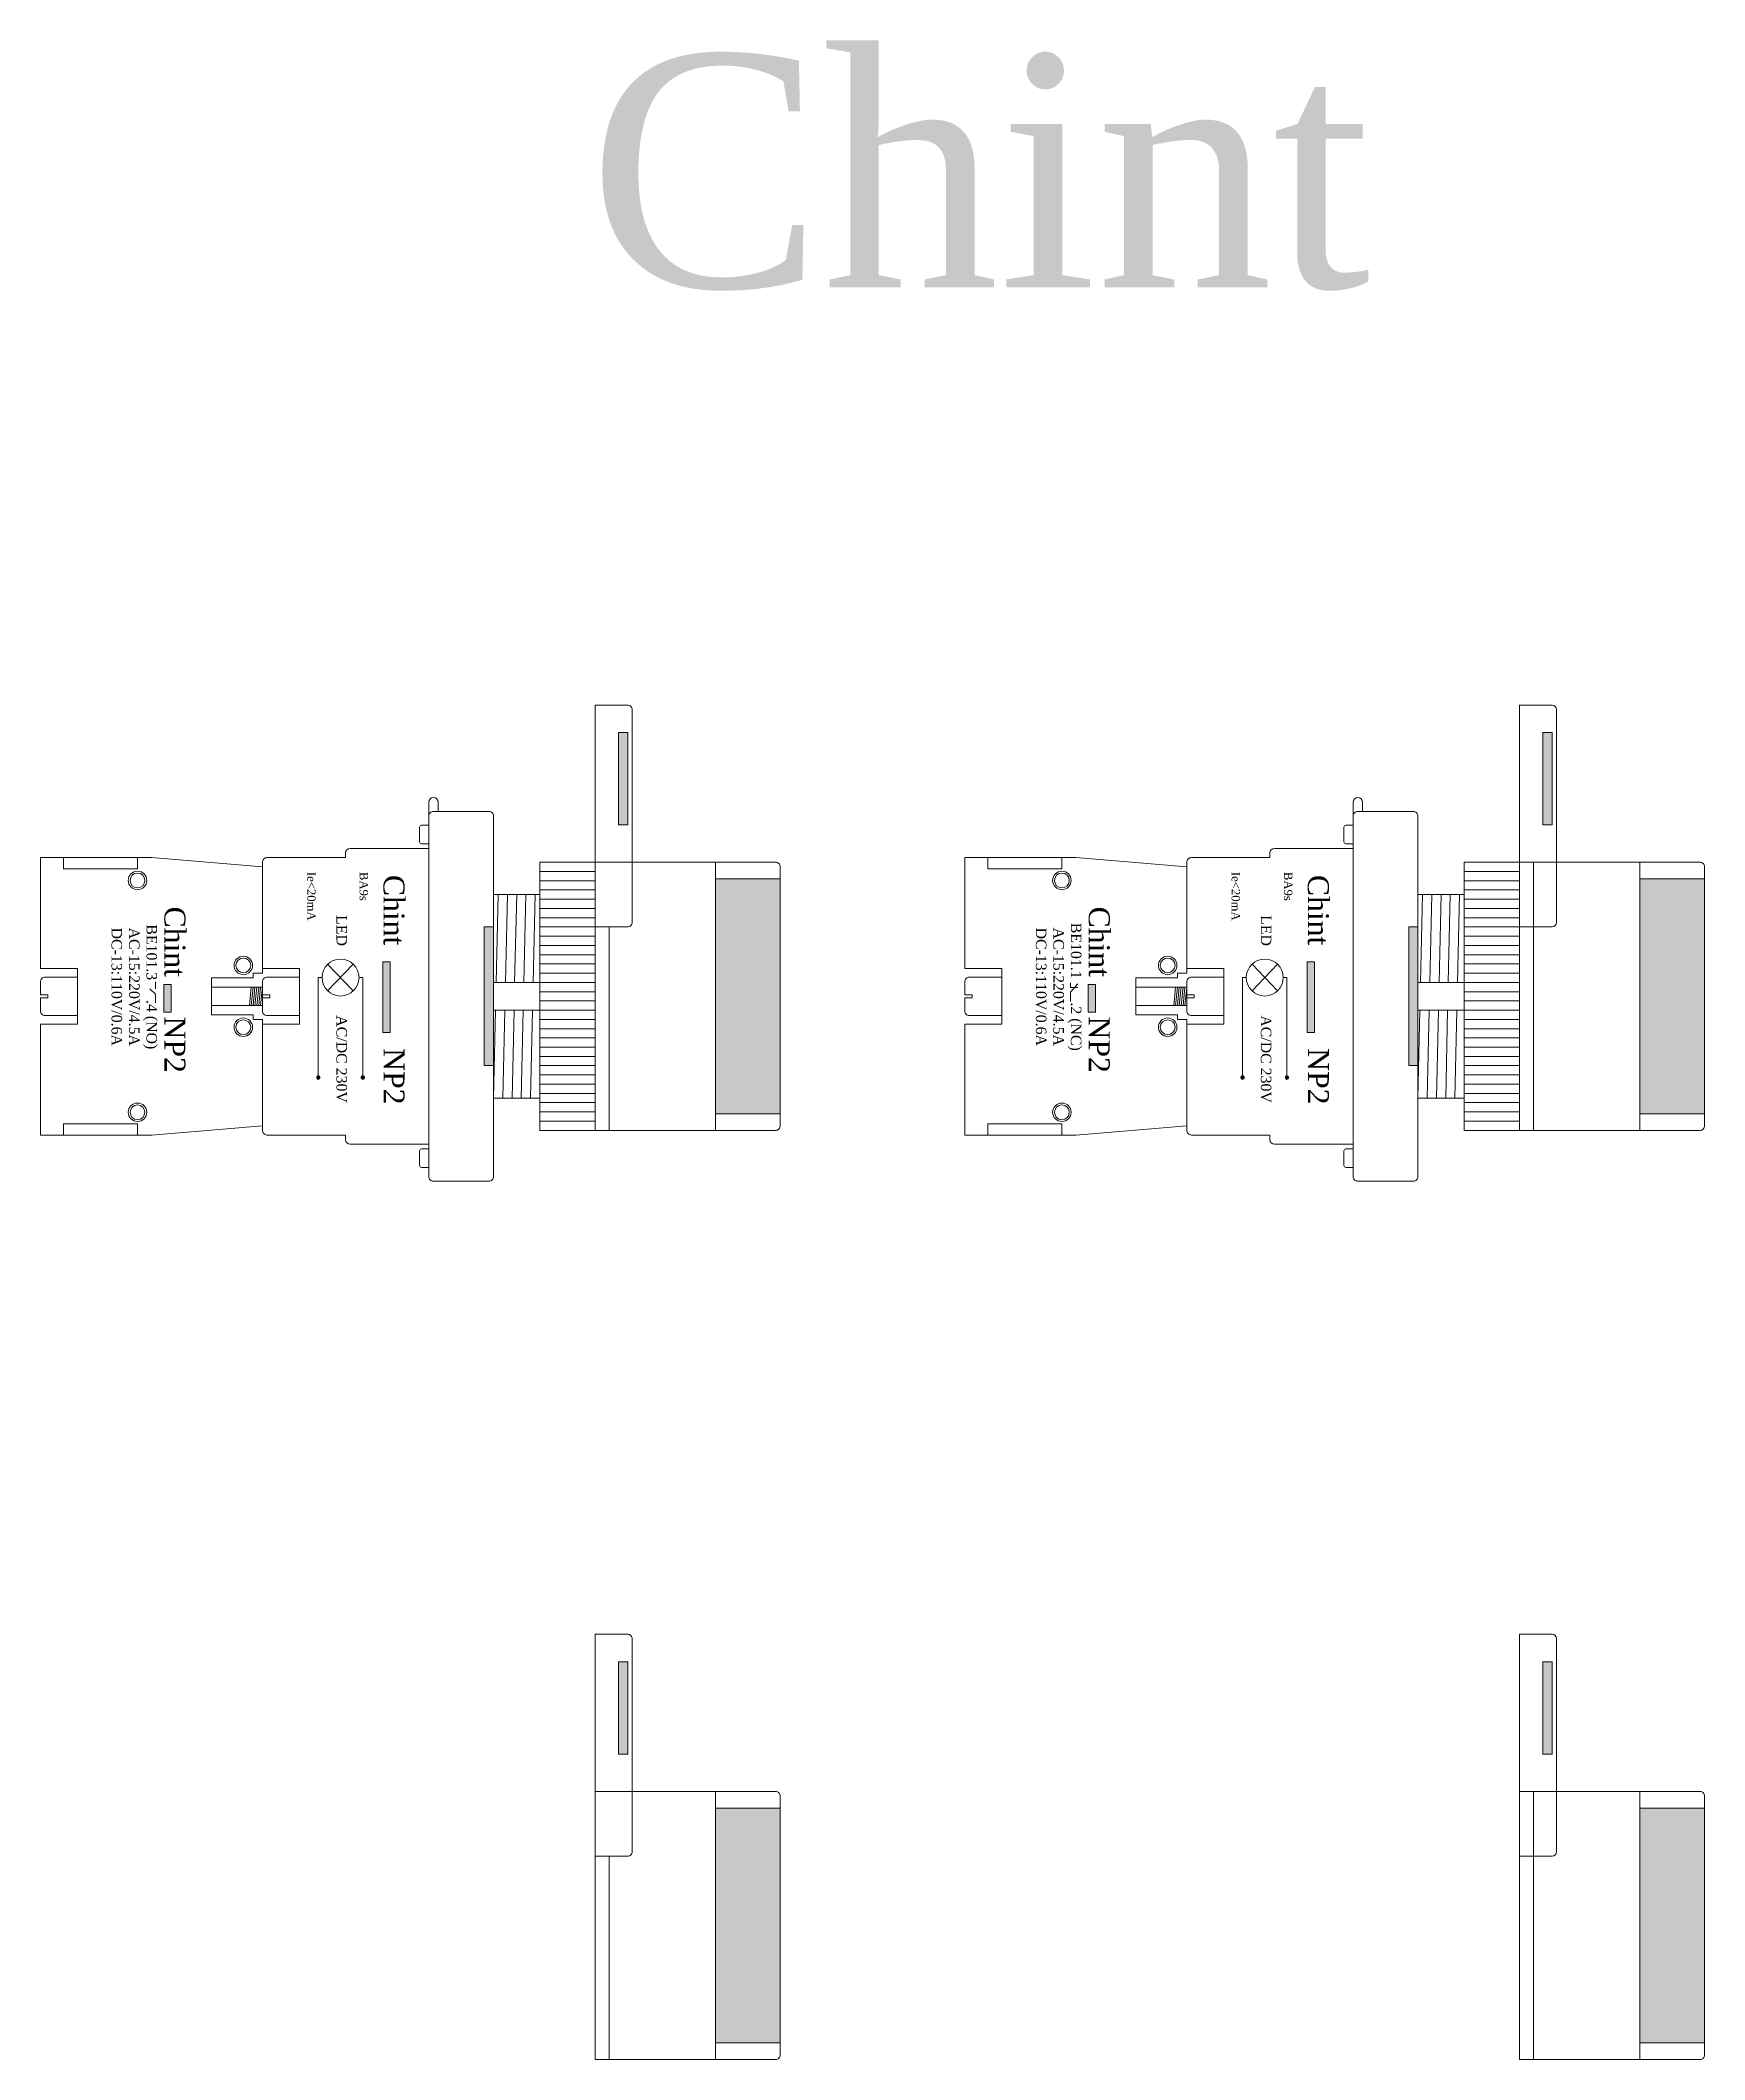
# Model space of a CAD drawing. Header units: millimetres. Extents: x 27 to 1256, y 71 to 472.
# Drawn here: x 1068.2 to 1248.1, y 70.6 to 289 of the extents above; entities that cross this region are included whole.
import ezdxf

# ---------------------------------------------------------------- set-up
doc = ezdxf.new("R2010")
doc.units = ezdxf.units.MM
doc.layers.add('1-EMC-ACESS', color=4, linetype='Continuous')
doc.styles.add('ARIAL', font='arial.ttf')

msp = doc.modelspace()

# ---------------------------------------------------------------- texts
at = {"layer": '1-EMC-ACESS', "color": 1, "linetype": 'ByBlock', "lineweight": -2, "insert": (1169.69, 287.45), "char_height": 25.2, "width": 385.9629, "attachment_point": 2, "style": 'ARIAL'}
msp.add_mtext('{\\fTimes New Roman|b0|i0|c0|p18;\\C7;Chint}', dxfattribs=at)

# ---------------------------------------------------------------- blocks, each defined once
blk = doc.blocks.new('NBCD')
at = {"lineweight": 9}
h = blk.add_hatch(color=7, dxfattribs=at)
h.set_gradient(color1=(168, 174, 189), color2=(174, 179, 194), one_color=1, tint=0.72, name='CYLINDER')
h.paths.add_polyline_path([(89209.93, 43562.27), (89210.93, 43562.27), (89210.93, 43572.27), (89209.93, 43572.27)])
h = blk.add_hatch(color=7, dxfattribs=at)
h.set_gradient(color1=(40, 242, 13), color2=(36, 223, 12), one_color=1, tint=0.46, name='HEMISPHERICAL')
h.paths.add_polyline_path([(89220.43, 43556.44), (89227.43, 43556.44), (89227.43, 43531.04), (89220.43, 43531.04)])
h = blk.add_hatch(color=7, dxfattribs=at)
h.set_gradient(color1=(255, 255, 255), color2=(237, 237, 237), one_color=1, tint=0.93, name='INVCYLINDER')
h.paths.add_polyline_path([(89195.43, 43536.24), (89196.43, 43536.24), (89196.43, 43551.24), (89195.43, 43551.24)])
h = blk.add_hatch(color=7, dxfattribs=at)
h.set_gradient(color1=(255, 255, 255), color2=(237, 237, 237), one_color=1, tint=0.93, name='INVCYLINDER')
h.paths.add_polyline_path([(89184.46, 43547.46), (89184.46, 43539.83), (89185.26, 43539.83), (89185.26, 43547.46)])
h = blk.add_hatch(color=7, dxfattribs=at)
h.set_gradient(color1=(255, 255, 255), color2=(237, 237, 237), one_color=1, tint=0.93, name='INVCYLINDER')
h.paths.add_polyline_path([(89160.77, 43545.03), (89160.77, 43542.03), (89161.57, 43542.03), (89161.57, 43545.03)])
h = blk.add_hatch(color=7, dxfattribs=at)
h.set_gradient(color1=(255, 255, 255), one_color=1, tint=1, name='INVCYLINDER')
edge = h.paths.add_edge_path()
edge.add_arc((89177.48, 43534.96), 0.2, 0, 360)
h = blk.add_hatch(color=7, dxfattribs=at)
h.set_gradient(color1=(255, 255, 255), one_color=1, tint=1, name='INVCYLINDER')
edge = h.paths.add_edge_path()
edge.add_arc((89182.28, 43534.96), 0.2, 0, 360)
at = {"color": 7, "lineweight": 9}
for p, q in [((89189.43, 43563.28), (89189.43, 43564.74)), ((89189.93, 43565.24), (89189.93, 43565.24)), ((89190.43, 43564.74), (89190.43, 43563.74)), ((89180.43, 43559.24), (89180.43, 43558.74)), ((89189.43, 43559.74), (89180.93, 43559.74)), ((89149.93, 43558.74), (89149.93, 43557.54)), ((89149.93, 43557.54), (89157.93, 43557.54)), ((89157.93, 43557.54), (89157.93, 43558.74)), ((89171.43, 43557.74), (89159.43, 43558.74)), ((89201.43, 43558.24), (89207.43, 43558.24)), ((89201.43, 43557.24), (89207.43, 43557.24)), ((89196.93, 43554.74), (89196.71, 43545.24)), ((89197.93, 43554.74), (89197.71, 43545.24)), ((89198.93, 43554.74), (89198.71, 43545.24)), ((89199.93, 43554.74), (89199.71, 43545.24)), ((89200.93, 43554.74), (89200.71, 43545.24)), ((89201.43, 43556.24), (89207.43, 43556.24)), ((89201.43, 43555.24), (89207.43, 43555.24)), ((89201.43, 43554.24), (89207.43, 43554.24)), ((89201.43, 43553.24), (89207.43, 43553.24)), ((89201.43, 43552.24), (89207.43, 43552.24)), ((89201.43, 43551.24), (89207.43, 43551.24)), ((89201.43, 43550.24), (89207.43, 43550.24)), ((89201.43, 43549.24), (89207.43, 43549.24)), ((89201.43, 43548.24), (89207.43, 43548.24)), ((89171.43, 43546.24), (89170.43, 43546.24)), ((89170.43, 43546.24), (89170.43, 43545.74)), ((89178.49, 43547.21), (89181.26, 43544.33)), ((89181.26, 43547.21), (89178.49, 43544.33)), ((89201.43, 43547.24), (89207.43, 43547.24)), ((89201.43, 43546.24), (89207.43, 43546.24)), ((89148.23, 43543.89), (89147.43, 43543.89)), ((89148.23, 43543.59), (89148.23, 43543.89)), ((89159.87, 43543.97), (89159.27, 43544.55)), ((89159.87, 43545.31), (89159.87, 43544.55)), ((89159.87, 43543.97), (89159.87, 43543.02)), ((89170.43, 43545.74), (89165.93, 43545.74)), ((89165.93, 43545.74), (89165.93, 43541.74)), ((89170.03, 43542.74), (89170.23, 43544.74)), ((89170.23, 43542.74), (89170.43, 43544.74)), ((89170.43, 43542.74), (89170.63, 43544.74)), ((89170.63, 43542.74), (89170.83, 43544.74)), ((89170.83, 43542.74), (89171.03, 43544.74)), ((89171.03, 43542.74), (89171.23, 43544.74)), ((89171.23, 43542.74), (89171.43, 43544.74)), ((89172.23, 43543.89), (89171.43, 43543.89)), ((89172.23, 43543.59), (89172.23, 43543.89)), ((89177.88, 43545.77), (89177.48, 43545.77)), ((89177.48, 43545.77), (89177.48, 43534.96)), ((89181.88, 43545.77), (89182.28, 43545.77)), ((89182.28, 43545.77), (89182.28, 43534.96)), ((89196.43, 43545.24), (89196.93, 43545.24)), ((89196.43, 43545.24), (89201.43, 43545.24)), ((89201.43, 43545.24), (89207.43, 43545.24)), ((89201.43, 43544.24), (89207.43, 43544.24)), ((89147.43, 43543.59), (89148.23, 43543.59)), ((89170.43, 43541.74), (89165.93, 43541.74)), ((89170.43, 43541.24), (89170.43, 43541.74)), ((89171.43, 43542.74), (89171.13, 43542.74)), ((89171.43, 43542.74), (89171.23, 43542.74)), ((89171.43, 43543.59), (89172.23, 43543.59)), ((89196.64, 43542.24), (89196.43, 43532.74)), ((89196.43, 43542.24), (89196.93, 43542.24)), ((89196.43, 43542.24), (89201.43, 43542.24)), ((89197.64, 43542.24), (89197.43, 43532.74)), ((89198.64, 43542.24), (89198.43, 43532.74)), ((89199.64, 43542.24), (89199.43, 43532.74)), ((89200.64, 43542.24), (89200.43, 43532.74)), ((89201.43, 43543.24), (89207.43, 43543.24)), ((89201.43, 43542.24), (89207.43, 43542.24)), ((89171.43, 43541.24), (89170.43, 43541.24)), ((89171.43, 43540.74), (89171.43, 43541.24)), ((89201.43, 43541.24), (89207.43, 43541.24)), ((89201.43, 43540.24), (89207.43, 43540.24)), ((89201.43, 43539.24), (89207.43, 43539.24)), ((89201.43, 43538.24), (89207.43, 43538.24)), ((89201.43, 43537.24), (89207.43, 43537.24)), ((89201.43, 43536.24), (89207.43, 43536.24)), ((89201.43, 43535.24), (89207.43, 43535.24)), ((89201.43, 43534.24), (89207.43, 43534.24)), ((89201.43, 43533.24), (89207.43, 43533.24)), ((89201.43, 43532.24), (89207.43, 43532.24)), ((89201.43, 43531.24), (89207.43, 43531.24)), ((89149.93, 43528.74), (89149.93, 43529.94)), ((89149.93, 43529.94), (89157.93, 43529.94)), ((89157.93, 43529.94), (89157.93, 43528.74)), ((89171.43, 43529.74), (89159.43, 43528.74)), ((89180.43, 43528.24), (89180.43, 43528.74)), ((89201.43, 43530.24), (89207.43, 43530.24)), ((89201.43, 43529.24), (89207.43, 43529.24)), ((89189.43, 43527.74), (89180.93, 43527.74))]:
    blk.add_line(p, q, dxfattribs=at)
for points in [[(89207.43, 43551.24), (89210.93, 43551.24, 0.414214), (89211.43, 43551.74), (89211.43, 43574.74, 0.414214), (89210.93, 43575.24), (89207.43, 43575.24)], [(89189.93, 43523.74), (89195.93, 43523.74, 0.414214), (89196.43, 43524.24), (89196.43, 43563.24, 0.414214), (89195.93, 43563.74), (89189.93, 43563.74, 0.414214), (89189.43, 43563.24), (89189.43, 43524.24, 0.414214)], [(89188.63, 43560.24), (89189.43, 43560.24), (89189.43, 43562.24), (89188.63, 43562.24, 0.414214), (89188.43, 43562.04), (89188.43, 43560.44, 0.414214)], [(89220.43, 43558.24), (89226.93, 43558.24, -0.414214), (89227.43, 43557.74), (89227.43, 43529.74, -0.414214), (89226.93, 43529.24), (89220.43, 43529.24)], [(89188.63, 43527.24), (89189.43, 43527.24), (89189.43, 43525.24), (89188.63, 43525.24, -0.414214), (89188.43, 43525.44), (89188.43, 43527.04, -0.414214)]]:
    blk.add_lwpolyline(points, format="xyb", close=True, dxfattribs=at)
for points in [[(89209.93, 43562.27), (89210.93, 43562.27), (89210.93, 43572.27), (89209.93, 43572.27)], [(89201.43, 43529.24), (89207.43, 43529.24), (89207.43, 43558.24), (89201.43, 43558.24)], [(89196.43, 43532.74), (89201.43, 43532.74), (89201.43, 43554.74), (89196.43, 43554.74)], [(89220.43, 43556.44), (89227.43, 43556.44), (89227.43, 43531.04), (89220.43, 43531.04)], [(89195.43, 43536.24), (89196.43, 43536.24), (89196.43, 43551.24), (89195.43, 43551.24)], [(89184.46, 43547.46), (89184.46, 43539.83), (89185.26, 43539.83), (89185.26, 43547.46)], [(89160.77, 43545.03), (89160.77, 43542.03), (89161.57, 43542.03), (89161.57, 43545.03)], [(89165.93, 43542.74), (89171.43, 43542.74), (89171.43, 43544.74), (89165.93, 43544.74)]]:
    blk.add_lwpolyline(points, close=True, dxfattribs=at)
for points in [[(89189.43, 43527.74), (89189.43, 43559.74), (89180.93, 43559.74)], [(89159.43, 43558.74), (89147.43, 43558.74), (89147.43, 43546.74)], [(89171.43, 43546.24), (89171.43, 43557.74)], [(89208.93, 43551.24), (89208.93, 43529.24), (89207.43, 43529.24), (89207.43, 43558.24), (89208.93, 43558.24), (89208.93, 43558.24)], [(89208.93, 43551.24), (89208.93, 43529.24), (89220.43, 43529.24), (89220.43, 43558.24), (89208.93, 43558.24), (89208.93, 43558.24)], [(89147.43, 43540.74), (89151.43, 43540.74), (89151.43, 43546.74), (89147.43, 43546.74)], [(89171.43, 43540.74), (89175.43, 43540.74), (89175.43, 43546.74), (89171.43, 43546.74)], [(89147.43, 43545.31), (89147.43, 43543.89)], [(89147.43, 43545.31), (89147.43, 43543.89)], [(89171.43, 43545.31), (89171.43, 43543.89)], [(89171.43, 43542.16), (89171.43, 43545.31)], [(89147.43, 43543.59), (89147.43, 43542.16)], [(89147.43, 43543.59), (89147.43, 43542.16)], [(89171.43, 43543.59), (89171.43, 43542.16)], [(89147.43, 43540.74), (89147.43, 43528.74), (89159.43, 43528.74)], [(89171.43, 43529.74), (89171.43, 43541.24)]]:
    blk.add_lwpolyline(points, dxfattribs=at)
for points in [[(89180.43, 43558.74), (89171.93, 43558.74, 0.414214), (89171.43, 43558.24), (89171.43, 43546.74)], [(89147.43, 43543.59), (89147.43, 43542.16, 0.414214), (89147.93, 43541.66), (89151.43, 43541.66), (89151.43, 43545.81), (89147.93, 43545.81, 0.414214), (89147.43, 43545.31), (89147.43, 43543.89)], [(89171.43, 43543.59), (89171.43, 43542.16, 0.414214), (89171.93, 43541.66), (89175.43, 43541.66), (89175.43, 43545.81), (89171.93, 43545.81, 0.414214), (89171.43, 43545.31), (89171.43, 43543.89)], [(89171.43, 43540.74), (89171.43, 43529.24, 0.414214), (89171.93, 43528.74), (89180.43, 43528.74)]]:
    blk.add_lwpolyline(points, format="xyb", dxfattribs=at)
for centre, radius in [((89157.93, 43556.27), 1), ((89157.93, 43556.27), 0.8), ((89169.37, 43547.08), 1), ((89169.37, 43547.08), 0.8), ((89179.88, 43545.77), 2), ((89169.37, 43540.4), 1), ((89169.37, 43540.4), 0.8), ((89177.48, 43534.96), 0.2), ((89182.28, 43534.96), 0.2), ((89157.93, 43531.2), 1), ((89157.93, 43531.2), 0.8)]:
    blk.add_circle(centre, radius, dxfattribs=at)
for centre, start, end in [((89189.93, 43564.74), 90, 180), ((89189.93, 43564.74), 0, 90), ((89180.93, 43559.24), 90, 180), ((89180.93, 43528.24), 180, 270)]:
    blk.add_arc(centre, 0.5, start, end, dxfattribs=at)
at = {"layer": '1-EMC-ACESS', "color": 1, "linetype": 'ByBlock', "lineweight": 9, "attachment_point": 2, "rotation": 270, "style": 'ARIAL'}
for s, insert, char_height, width in [('{\\fTimes New Roman|b0|i0|c0|p18;\\C7;Ie<20mA}', (89177.19, 43554.56), 0.9072, 13.8947), ('{\\fTimes New Roman|b0|i0|c0|p18;\\C7;BA9s}', (89182.86, 43555.63), 0.9072, 13.8947), ('{\\fTimes New Roman|b0|i0|c0|p18;\\C7;Chint             NP2}', (89186.8, 43544.45), 2.268, 34.7367), ('{\\fTimes New Roman|b0|i0|c0|p18;\\C7;Chint     NP2}', (89163.11, 43544.45), 2.268, 34.7367), ('{\\fTimes New Roman|b0|i0|c0|p18;\\C7;LED}', (89180.58, 43550.85), 1.134, 17.3683), ('{\\fTimes New Roman|b0|i0|c0|p18;\\C7;BE101.3     .4 (NO)\\PAC-15:220V/4.5A\\PDC-13:110V/0.6A}', (89160.04, 43544.77), 1.134, 17.3683), ('{\\fTimes New Roman|b0|i0|c0|p18;\\C7;AC/DC 230V}', (89180.58, 43536.95), 1.134, 17.3683)]:
    blk.add_mtext(s, dxfattribs=dict(at, insert=insert, char_height=char_height, width=width))
blk = doc.blocks.new('NBDD')
at = {"lineweight": 9}
h = blk.add_hatch(color=7, dxfattribs=at)
h.set_gradient(color1=(168, 174, 189), color2=(174, 179, 194), one_color=1, tint=0.72, name='CYLINDER')
h.paths.add_polyline_path([(89309.88, 43562.27), (89310.88, 43562.27), (89310.88, 43572.27), (89309.88, 43572.27)])
h = blk.add_hatch(color=7, dxfattribs=at)
h.set_gradient(color1=(244, 35, 16), color2=(245, 62, 46), one_color=1, tint=0.57, name='INVCYLINDER')
h.paths.add_polyline_path([(89320.38, 43556.44), (89327.38, 43556.44), (89327.38, 43531.04), (89320.38, 43531.04)])
h = blk.add_hatch(color=7, dxfattribs=at)
h.set_gradient(color1=(255, 255, 255), color2=(237, 237, 237), one_color=1, tint=0.93, name='INVCYLINDER')
h.paths.add_polyline_path([(89295.38, 43536.24), (89296.38, 43536.24), (89296.38, 43551.24), (89295.38, 43551.24)])
h = blk.add_hatch(color=7, dxfattribs=at)
h.set_gradient(color1=(255, 255, 255), color2=(237, 237, 237), one_color=1, tint=0.93, name='INVCYLINDER')
h.paths.add_polyline_path([(89284.41, 43547.46), (89284.41, 43539.83), (89285.21, 43539.83), (89285.21, 43547.46)])
h = blk.add_hatch(color=7, dxfattribs=at)
h.set_gradient(color1=(255, 255, 255), color2=(237, 237, 237), one_color=1, tint=0.93, name='INVCYLINDER')
h.paths.add_polyline_path([(89260.72, 43545.03), (89260.72, 43542.03), (89261.52, 43542.03), (89261.52, 43545.03)])
h = blk.add_hatch(color=7, dxfattribs=at)
h.set_gradient(color1=(255, 255, 255), one_color=1, tint=1, name='INVCYLINDER')
edge = h.paths.add_edge_path()
edge.add_arc((89277.42, 43534.96), 0.2, 0, 360)
h = blk.add_hatch(color=7, dxfattribs=at)
h.set_gradient(color1=(255, 255, 255), one_color=1, tint=1, name='INVCYLINDER')
edge = h.paths.add_edge_path()
edge.add_arc((89282.22, 43534.96), 0.2, 0, 360)
at = {"color": 7, "lineweight": 9}
for p, q in [((89310.88, 43575.24), (89307.38, 43575.24)), ((89307.38, 43575.24), (89307.38, 43551.24)), ((89311.38, 43551.74), (89311.38, 43574.74)), ((89289.38, 43563.28), (89289.38, 43564.74)), ((89289.88, 43565.24), (89289.88, 43565.24)), ((89290.38, 43564.74), (89290.38, 43563.74)), ((89280.38, 43559.24), (89280.38, 43558.74)), ((89289.38, 43559.74), (89280.88, 43559.74)), ((89249.88, 43558.74), (89249.88, 43557.54)), ((89249.88, 43557.54), (89257.88, 43557.54)), ((89257.88, 43557.54), (89257.88, 43558.74)), ((89271.38, 43557.74), (89259.38, 43558.74)), ((89301.38, 43558.24), (89307.38, 43558.24)), ((89301.38, 43557.24), (89307.38, 43557.24)), ((89296.88, 43554.74), (89296.66, 43545.24)), ((89297.88, 43554.74), (89297.66, 43545.24)), ((89298.88, 43554.74), (89298.66, 43545.24)), ((89299.88, 43554.74), (89299.66, 43545.24)), ((89300.88, 43554.74), (89300.66, 43545.24)), ((89301.38, 43556.24), (89307.38, 43556.24)), ((89301.38, 43555.24), (89307.38, 43555.24)), ((89301.38, 43554.24), (89307.38, 43554.24)), ((89301.38, 43553.24), (89307.38, 43553.24)), ((89301.38, 43552.24), (89307.38, 43552.24)), ((89301.38, 43551.24), (89307.38, 43551.24)), ((89301.38, 43550.24), (89307.38, 43550.24)), ((89307.38, 43551.24), (89310.88, 43551.24)), ((89301.38, 43549.24), (89307.38, 43549.24)), ((89301.38, 43548.24), (89307.38, 43548.24)), ((89271.38, 43546.24), (89270.38, 43546.24)), ((89270.38, 43546.24), (89270.38, 43545.74)), ((89278.44, 43547.21), (89281.21, 43544.33)), ((89281.21, 43547.21), (89278.44, 43544.33)), ((89301.38, 43547.24), (89307.38, 43547.24)), ((89301.38, 43546.24), (89307.38, 43546.24)), ((89248.18, 43543.89), (89247.38, 43543.89)), ((89248.18, 43543.59), (89248.18, 43543.89)), ((89258.82, 43545.2), (89258.82, 43544.7)), ((89258.82, 43544.18), (89259.62, 43545.1)), ((89258.82, 43544.7), (89259.62, 43544.7)), ((89258.82, 43544.18), (89258.82, 43543.17)), ((89270.38, 43545.74), (89265.88, 43545.74)), ((89265.88, 43545.74), (89265.88, 43541.74)), ((89269.98, 43542.74), (89270.18, 43544.74)), ((89270.18, 43542.74), (89270.38, 43544.74)), ((89270.38, 43542.74), (89270.58, 43544.74)), ((89270.58, 43542.74), (89270.78, 43544.74)), ((89270.78, 43542.74), (89270.98, 43544.74)), ((89270.98, 43542.74), (89271.18, 43544.74)), ((89271.18, 43542.74), (89271.38, 43544.74)), ((89272.18, 43543.89), (89271.38, 43543.89)), ((89272.18, 43543.59), (89272.18, 43543.89)), ((89277.82, 43545.77), (89277.42, 43545.77)), ((89277.42, 43545.77), (89277.42, 43534.96)), ((89281.82, 43545.77), (89282.22, 43545.77)), ((89282.22, 43545.77), (89282.22, 43534.96)), ((89296.38, 43545.24), (89296.88, 43545.24)), ((89296.38, 43545.24), (89301.38, 43545.24)), ((89301.38, 43545.24), (89307.38, 43545.24)), ((89301.38, 43544.24), (89307.38, 43544.24)), ((89247.38, 43543.59), (89248.18, 43543.59)), ((89270.38, 43541.74), (89265.88, 43541.74)), ((89270.38, 43541.24), (89270.38, 43541.74)), ((89271.38, 43542.74), (89271.08, 43542.74)), ((89271.38, 43542.74), (89271.18, 43542.74)), ((89271.38, 43543.59), (89272.18, 43543.59)), ((89296.59, 43542.24), (89296.38, 43532.74)), ((89296.38, 43542.24), (89296.88, 43542.24)), ((89296.38, 43542.24), (89301.38, 43542.24)), ((89297.59, 43542.24), (89297.38, 43532.74)), ((89298.59, 43542.24), (89298.38, 43532.74)), ((89299.59, 43542.24), (89299.38, 43532.74)), ((89300.59, 43542.24), (89300.38, 43532.74)), ((89301.38, 43543.24), (89307.38, 43543.24)), ((89301.38, 43542.24), (89307.38, 43542.24)), ((89271.38, 43541.24), (89270.38, 43541.24)), ((89271.38, 43540.74), (89271.38, 43541.24)), ((89301.38, 43541.24), (89307.38, 43541.24)), ((89301.38, 43540.24), (89307.38, 43540.24)), ((89301.38, 43539.24), (89307.38, 43539.24)), ((89301.38, 43538.24), (89307.38, 43538.24)), ((89301.38, 43537.24), (89307.38, 43537.24)), ((89301.38, 43536.24), (89307.38, 43536.24)), ((89301.38, 43535.24), (89307.38, 43535.24)), ((89301.38, 43534.24), (89307.38, 43534.24)), ((89301.38, 43533.24), (89307.38, 43533.24)), ((89301.38, 43532.24), (89307.38, 43532.24)), ((89301.38, 43531.24), (89307.38, 43531.24)), ((89249.88, 43528.74), (89249.88, 43529.94)), ((89249.88, 43529.94), (89257.88, 43529.94)), ((89257.88, 43529.94), (89257.88, 43528.74)), ((89271.38, 43529.74), (89259.38, 43528.74)), ((89280.38, 43528.24), (89280.38, 43528.74)), ((89301.38, 43530.24), (89307.38, 43530.24)), ((89301.38, 43529.24), (89307.38, 43529.24)), ((89289.38, 43527.74), (89280.88, 43527.74))]:
    blk.add_line(p, q, dxfattribs=at)
for points in [[(89309.88, 43562.27), (89310.88, 43562.27), (89310.88, 43572.27), (89309.88, 43572.27)], [(89301.38, 43529.24), (89307.38, 43529.24), (89307.38, 43558.24), (89301.38, 43558.24)], [(89307.38, 43558.24), (89308.88, 43558.24), (89308.88, 43529.24), (89307.38, 43529.24)], [(89308.88, 43529.24), (89320.38, 43529.24), (89320.38, 43558.24), (89308.88, 43558.24)], [(89296.38, 43532.74), (89301.38, 43532.74), (89301.38, 43554.74), (89296.38, 43554.74)], [(89320.38, 43556.44), (89327.38, 43556.44), (89327.38, 43531.04), (89320.38, 43531.04)], [(89295.38, 43536.24), (89296.38, 43536.24), (89296.38, 43551.24), (89295.38, 43551.24)], [(89284.41, 43547.46), (89284.41, 43539.83), (89285.21, 43539.83), (89285.21, 43547.46)], [(89260.72, 43545.03), (89260.72, 43542.03), (89261.52, 43542.03), (89261.52, 43545.03)], [(89265.88, 43542.74), (89271.38, 43542.74), (89271.38, 43544.74), (89265.88, 43544.74)]]:
    blk.add_lwpolyline(points, close=True, dxfattribs=at)
for points in [[(89289.88, 43523.74), (89295.88, 43523.74, 0.414214), (89296.38, 43524.24), (89296.38, 43563.24, 0.414214), (89295.88, 43563.74), (89289.88, 43563.74, 0.414214), (89289.38, 43563.24), (89289.38, 43524.24, 0.414214)], [(89288.58, 43560.24), (89289.38, 43560.24), (89289.38, 43562.24), (89288.58, 43562.24, 0.414214), (89288.38, 43562.04), (89288.38, 43560.44, 0.414214)], [(89320.38, 43558.24), (89326.88, 43558.24, -0.414214), (89327.38, 43557.74), (89327.38, 43529.74, -0.414214), (89326.88, 43529.24), (89320.38, 43529.24)], [(89288.58, 43527.24), (89289.38, 43527.24), (89289.38, 43525.24), (89288.58, 43525.24, -0.414214), (89288.38, 43525.44), (89288.38, 43527.04, -0.414214)]]:
    blk.add_lwpolyline(points, format="xyb", close=True, dxfattribs=at)
for points in [[(89289.38, 43527.74), (89289.38, 43559.74), (89280.88, 43559.74)], [(89259.38, 43558.74), (89247.38, 43558.74), (89247.38, 43546.74)], [(89271.38, 43546.24), (89271.38, 43557.74)], [(89247.38, 43540.74), (89251.38, 43540.74), (89251.38, 43546.74), (89247.38, 43546.74)], [(89271.38, 43540.74), (89275.38, 43540.74), (89275.38, 43546.74), (89271.38, 43546.74)], [(89247.38, 43545.31), (89247.38, 43543.89)], [(89247.38, 43545.31), (89247.38, 43543.89)], [(89271.38, 43545.31), (89271.38, 43543.89)], [(89271.38, 43542.16), (89271.38, 43545.31)], [(89247.38, 43543.59), (89247.38, 43542.16)], [(89247.38, 43543.59), (89247.38, 43542.16)], [(89271.38, 43543.59), (89271.38, 43542.16)], [(89247.38, 43540.74), (89247.38, 43528.74), (89259.38, 43528.74)], [(89271.38, 43529.74), (89271.38, 43541.24)]]:
    blk.add_lwpolyline(points, dxfattribs=at)
for points in [[(89280.38, 43558.74), (89271.88, 43558.74, 0.414214), (89271.38, 43558.24), (89271.38, 43546.74)], [(89247.38, 43543.59), (89247.38, 43542.16, 0.414214), (89247.88, 43541.66), (89251.38, 43541.66), (89251.38, 43545.81), (89247.88, 43545.81, 0.414214), (89247.38, 43545.31), (89247.38, 43543.89)], [(89271.38, 43543.59), (89271.38, 43542.16, 0.414214), (89271.88, 43541.66), (89275.38, 43541.66), (89275.38, 43545.81), (89271.88, 43545.81, 0.414214), (89271.38, 43545.31), (89271.38, 43543.89)], [(89271.38, 43540.74), (89271.38, 43529.24, 0.414214), (89271.88, 43528.74), (89280.38, 43528.74)]]:
    blk.add_lwpolyline(points, format="xyb", dxfattribs=at)
for centre, radius in [((89257.88, 43556.27), 1), ((89257.88, 43556.27), 0.8), ((89269.32, 43547.08), 1), ((89269.32, 43547.08), 0.8), ((89279.82, 43545.77), 2), ((89269.32, 43540.4), 1), ((89269.32, 43540.4), 0.8), ((89277.42, 43534.96), 0.2), ((89282.22, 43534.96), 0.2), ((89257.88, 43531.2), 1), ((89257.88, 43531.2), 0.8)]:
    blk.add_circle(centre, radius, dxfattribs=at)
for centre, start, end in [((89310.88, 43574.74), 0, 90), ((89289.88, 43564.74), 90, 180), ((89289.88, 43564.74), 0, 90), ((89280.88, 43559.24), 90, 180), ((89310.88, 43551.74), 270, 0), ((89280.88, 43528.24), 180, 270)]:
    blk.add_arc(centre, 0.5, start, end, dxfattribs=at)
at = {"layer": '1-EMC-ACESS', "color": 1, "linetype": 'ByBlock', "lineweight": 9, "attachment_point": 2, "rotation": 270, "style": 'ARIAL'}
for s, insert, char_height, width in [('{\\fTimes New Roman|b0|i0|c0|p18;\\C7;Ie<20mA}', (89277.14, 43554.56), 0.9072, 13.8947), ('{\\fTimes New Roman|b0|i0|c0|p18;\\C7;BA9s}', (89282.81, 43555.63), 0.9072, 13.8947), ('{\\fTimes New Roman|b0|i0|c0|p18;\\C7;Chint             NP2}', (89286.75, 43544.45), 2.268, 34.7367), ('{\\fTimes New Roman|b0|i0|c0|p18;\\C7;Chint     NP2}', (89263.06, 43544.45), 2.268, 34.7367), ('{\\fTimes New Roman|b0|i0|c0|p18;\\C7;LED}', (89280.53, 43550.85), 1.134, 17.3683), ('{\\fTimes New Roman|b0|i0|c0|p18;\\C7;BE101.1      .2 (NC)\\PAC-15:220V/4.5A\\PDC-13:110V/0.6A}', (89259.99, 43544.77), 1.134, 17.3683), ('{\\fTimes New Roman|b0|i0|c0|p18;\\C7;AC/DC 230V}', (89280.53, 43536.95), 1.134, 17.3683)]:
    blk.add_mtext(s, dxfattribs=dict(at, insert=insert, char_height=char_height, width=width))
blk = doc.blocks.new('MDC')
at = {"lineweight": 9}
h = blk.add_hatch(color=7, dxfattribs=at)
h.set_gradient(color1=(168, 174, 189), color2=(174, 179, 194), one_color=1, tint=0.72, name='CYLINDER')
h.paths.add_polyline_path([(89209.93, 43461.78), (89210.93, 43461.78), (89210.93, 43471.78), (89209.93, 43471.78)])
h = blk.add_hatch(color=7, dxfattribs=at)
h.set_gradient(color1=(40, 242, 13), color2=(36, 223, 12), one_color=1, tint=0.46, name='HEMISPHERICAL')
h.paths.add_polyline_path([(89220.43, 43455.94), (89227.43, 43455.94), (89227.43, 43430.54), (89220.43, 43430.54)])
at = {"color": 7, "lineweight": 9}
for points in [[(89207.43, 43450.74), (89210.93, 43450.74, 0.414214), (89211.43, 43451.24), (89211.43, 43474.24, 0.414214), (89210.93, 43474.74), (89207.43, 43474.74)], [(89220.43, 43457.74), (89226.93, 43457.74, -0.414214), (89227.43, 43457.24), (89227.43, 43429.24, -0.414214), (89226.93, 43428.74), (89220.43, 43428.74)]]:
    blk.add_lwpolyline(points, format="xyb", close=True, dxfattribs=at)
for points in [[(89209.93, 43461.78), (89210.93, 43461.78), (89210.93, 43471.78), (89209.93, 43471.78)], [(89220.43, 43455.94), (89227.43, 43455.94), (89227.43, 43430.54), (89220.43, 43430.54)]]:
    blk.add_lwpolyline(points, close=True, dxfattribs=at)
for points in [[(89208.93, 43450.74), (89208.93, 43428.74), (89207.43, 43428.74), (89207.43, 43457.74), (89208.93, 43457.74), (89208.93, 43457.74)], [(89208.93, 43450.74), (89208.93, 43428.74), (89220.43, 43428.74), (89220.43, 43457.74), (89208.93, 43457.74), (89208.93, 43457.74)]]:
    blk.add_lwpolyline(points, dxfattribs=at)
blk = doc.blocks.new('MDD')
at = {"lineweight": 9}
h = blk.add_hatch(color=7, dxfattribs=at)
h.set_gradient(color1=(168, 174, 189), color2=(174, 179, 194), one_color=1, tint=0.72, name='CYLINDER')
h.paths.add_polyline_path([(89309.88, 43461.78), (89310.88, 43461.78), (89310.88, 43471.78), (89309.88, 43471.78)])
h = blk.add_hatch(color=7, dxfattribs=at)
h.set_gradient(color1=(244, 35, 16), color2=(245, 62, 46), one_color=1, tint=0.57, name='INVCYLINDER')
h.paths.add_polyline_path([(89320.38, 43455.94), (89327.38, 43455.94), (89327.38, 43430.54), (89320.38, 43430.54)])
at = {"color": 7, "lineweight": 9}
for p, q in [((89310.88, 43474.74), (89307.38, 43474.74)), ((89307.38, 43474.74), (89307.38, 43450.74)), ((89311.38, 43451.24), (89311.38, 43474.24)), ((89307.38, 43450.74), (89310.88, 43450.74))]:
    blk.add_line(p, q, dxfattribs=at)
for points in [[(89309.88, 43461.78), (89310.88, 43461.78), (89310.88, 43471.78), (89309.88, 43471.78)], [(89307.38, 43457.74), (89308.88, 43457.74), (89308.88, 43428.74), (89307.38, 43428.74)], [(89308.88, 43428.74), (89320.38, 43428.74), (89320.38, 43457.74), (89308.88, 43457.74)], [(89320.38, 43455.94), (89327.38, 43455.94), (89327.38, 43430.54), (89320.38, 43430.54)]]:
    blk.add_lwpolyline(points, close=True, dxfattribs=at)
blk.add_lwpolyline([(89320.38, 43457.74), (89326.88, 43457.74, -0.414214), (89327.38, 43457.24), (89327.38, 43429.24, -0.414214), (89326.88, 43428.74), (89320.38, 43428.74)], format="xyb", close=True, dxfattribs=at)
for centre, start, end in [((89310.88, 43474.24), 0, 90), ((89310.88, 43451.24), 270, 0)]:
    blk.add_arc(centre, 0.5, start, end, dxfattribs=at)

# ---------------------------------------------------------------- block references
at = {"color": 7, "lineweight": 9}
for name in ['NBCD', 'NBDD', 'MDC', 'MDD']:
    msp.add_blockref(name, (-88079.25, -43358.17), dxfattribs=at)

msp.set_redraw_order([(e.dxf.handle, doc.entitydb.next_handle()) for e in msp.query("TEXT MTEXT ATTDEF DIMENSION ARC_DIMENSION")])  # texts and dimensions are drawn at this point

doc.saveas('drawing.dxf')
